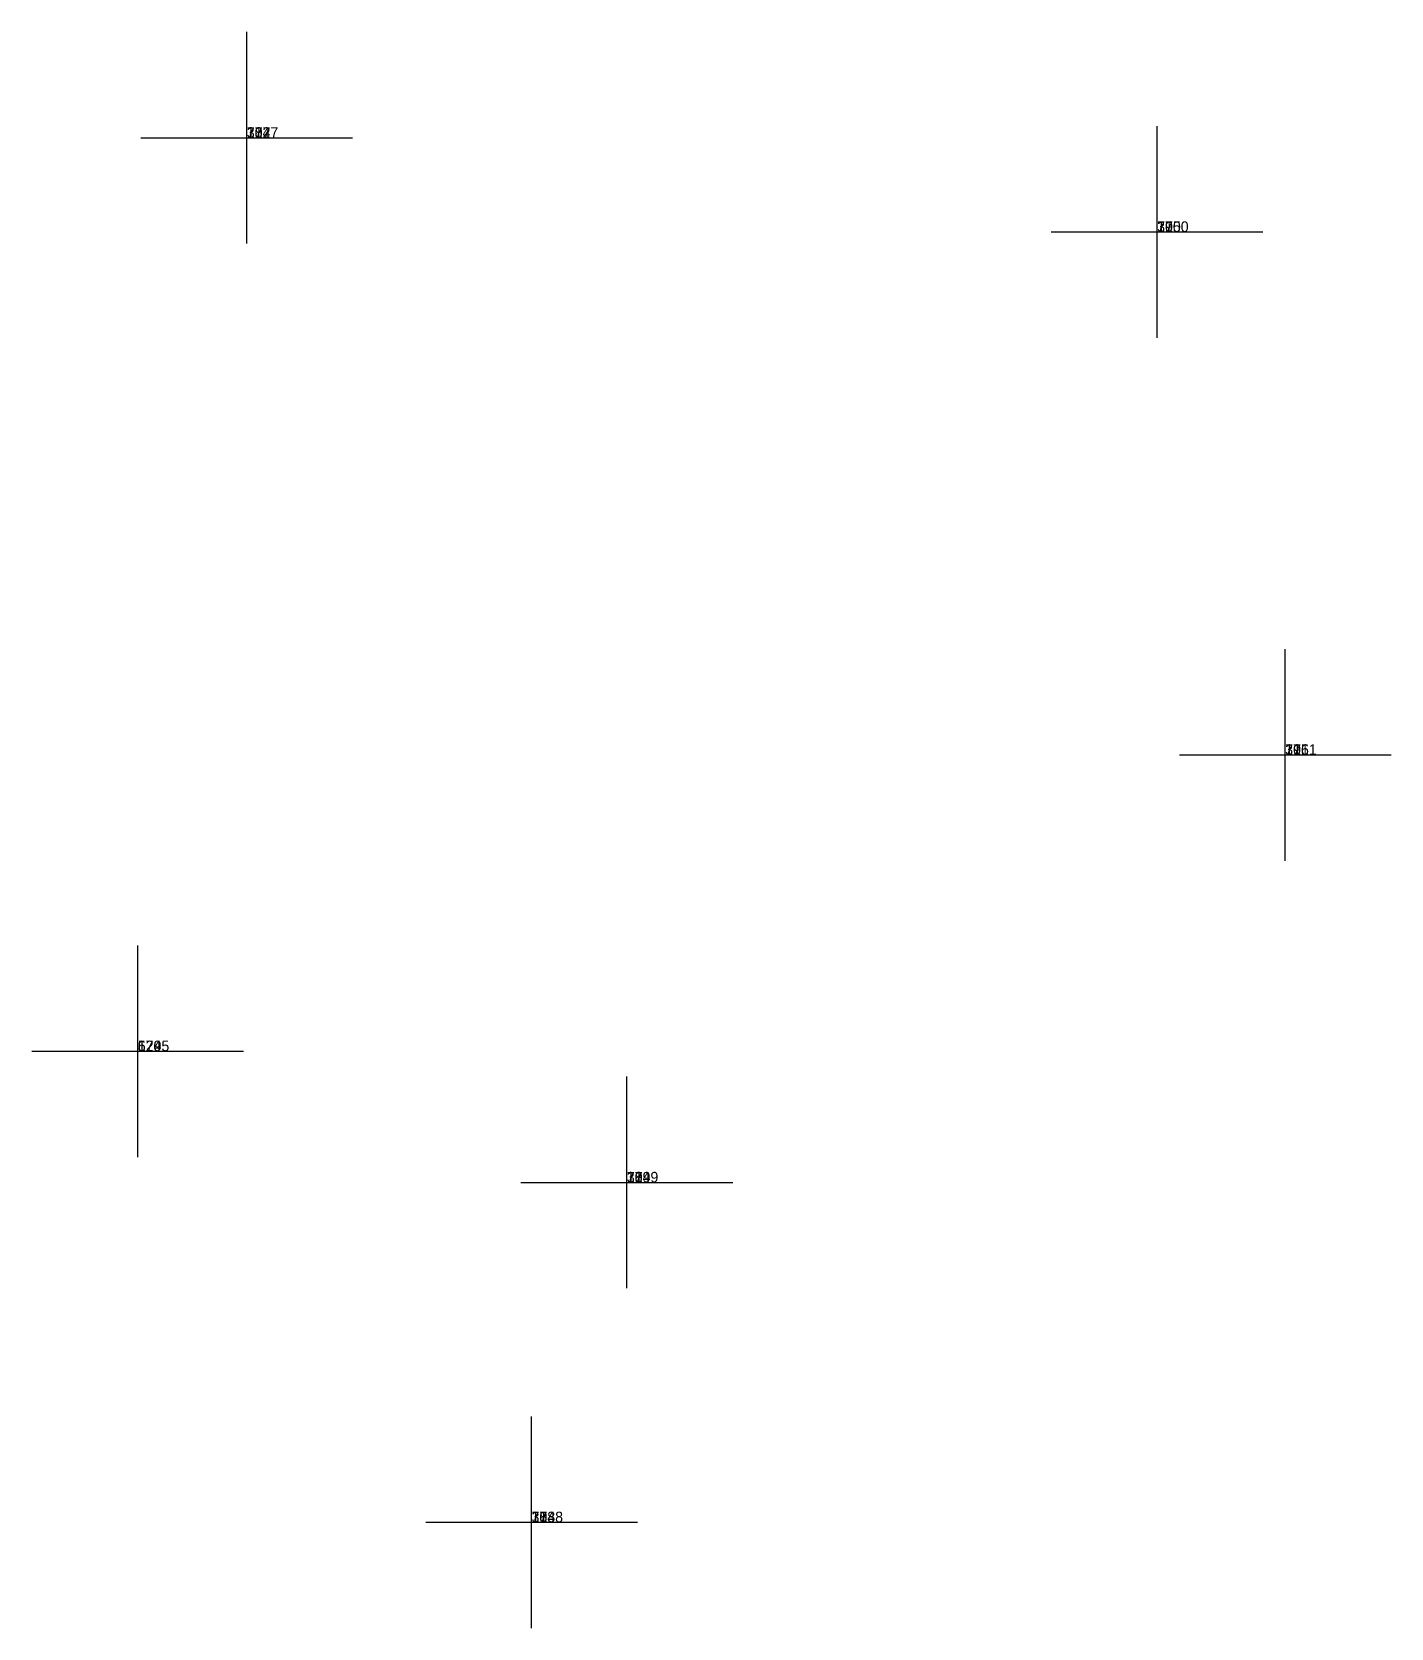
# Model space of a CAD drawing. Extents: x 581016 to 32581281, y 5319910 to 5321142.
# Drawn here: x 581374.36 to 581387.2, y 5320498.34 to 5320513.42 of the extents above; entities that cross this region are included whole.
import ezdxf

# ---------------------------------------------------------------- set-up
doc = ezdxf.new("R2010")
doc.units = 0
doc.header["$PDMODE"] = 2

msp = doc.modelspace()

# ---------------------------------------------------------------- texts
at = {"linetype": 'CONTINUOUS'}
for s, p in [('372', (581376.39, 5320512.42)), ('787', (581376.39, 5320512.42)), ('112', (581376.39, 5320512.42)), ('1047', (581376.39, 5320512.42)), ('375', (581384.99, 5320511.53)), ('790', (581384.99, 5320511.53)), ('1050', (581384.99, 5320511.53)), ('115', (581384.99, 5320511.53)), ('376', (581386.2, 5320506.59)), ('791', (581386.2, 5320506.59)), ('116', (581386.2, 5320506.59)), ('1051', (581386.2, 5320506.59)), ('570', (581375.36, 5320503.79)), ('620', (581375.36, 5320503.79)), ('1245', (581375.36, 5320503.79)), ('1295', (581375.36, 5320503.79)), ('374', (581379.98, 5320502.55)), ('789', (581379.98, 5320502.55)), ('1049', (581379.98, 5320502.55)), ('114', (581379.98, 5320502.55)), ('373', (581379.08, 5320499.34)), ('788', (581379.08, 5320499.34)), ('113', (581379.08, 5320499.34)), ('1048', (581379.08, 5320499.34))]:
    msp.add_text(s, height=0.1, dxfattribs=at).set_placement(p)

# ---------------------------------------------------------------- linework, layer by layer
at = {"linetype": 'CONTINUOUS'}
for p in [(581376.39, 5320512.42), (581376.39, 5320512.42), (581376.39, 5320512.42), (581376.39, 5320512.42), (581384.99, 5320511.53), (581384.99, 5320511.53), (581384.99, 5320511.53), (581384.99, 5320511.53), (581386.2, 5320506.59), (581386.2, 5320506.59), (581386.2, 5320506.59), (581386.2, 5320506.59), (581375.36, 5320503.79), (581375.36, 5320503.79), (581375.36, 5320503.79), (581375.36, 5320503.79), (581379.98, 5320502.55), (581379.98, 5320502.55), (581379.98, 5320502.55), (581379.98, 5320502.55), (581379.08, 5320499.34), (581379.08, 5320499.34), (581379.08, 5320499.34), (581379.08, 5320499.34)]:
    msp.add_point(p, dxfattribs=at)

msp.set_redraw_order([(e.dxf.handle, doc.entitydb.next_handle()) for e in msp.query("TEXT MTEXT ATTDEF DIMENSION ARC_DIMENSION")])  # texts and dimensions are drawn at this point

doc.saveas('drawing.dxf')
